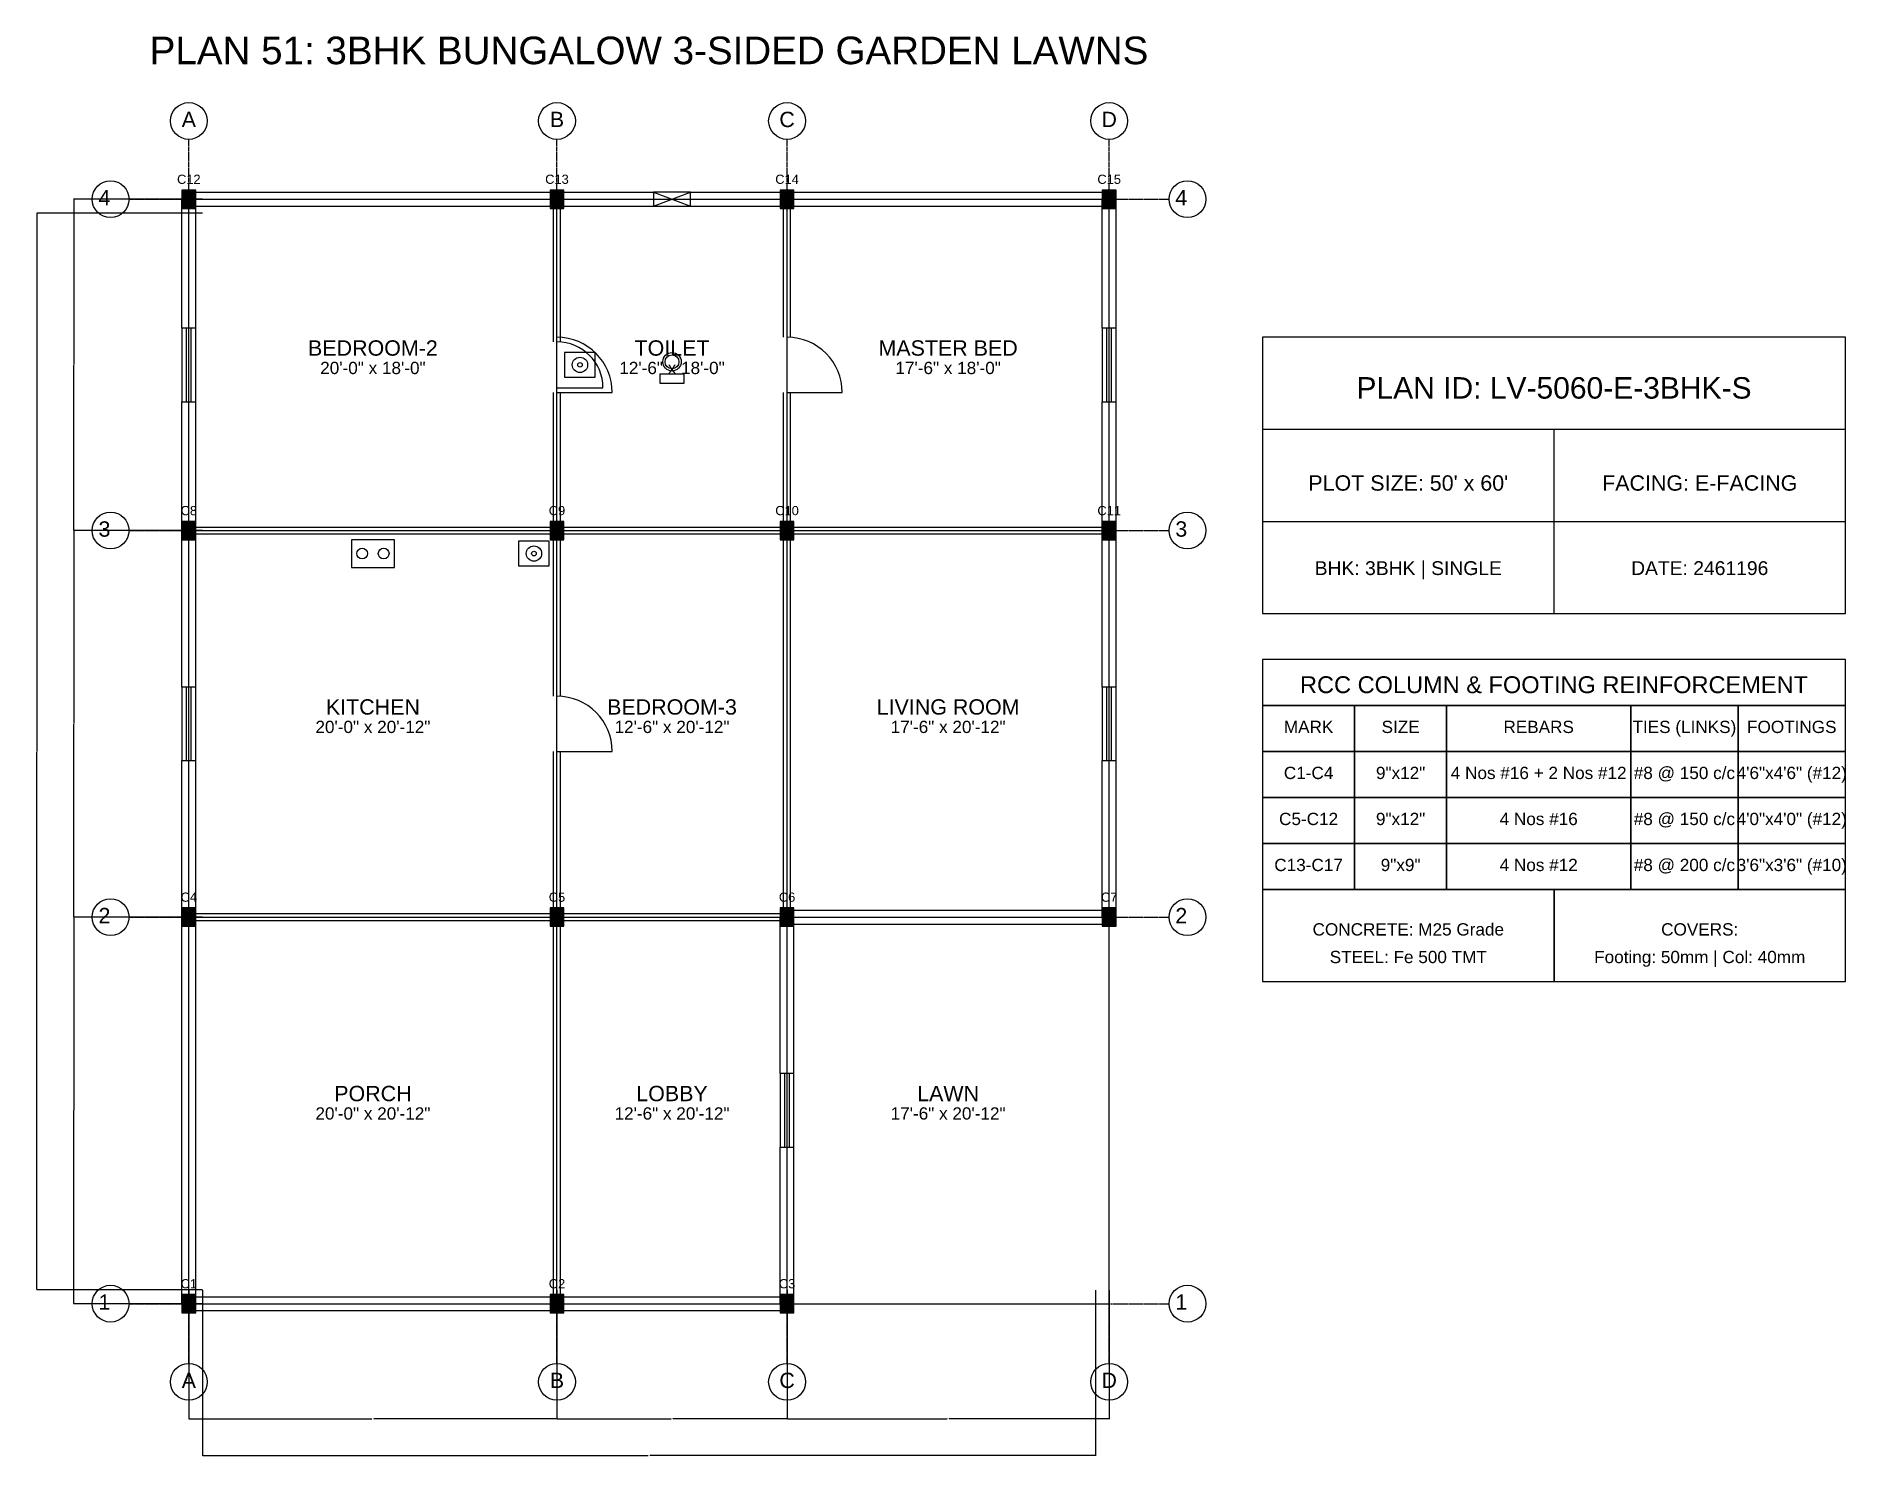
# Model space of a CAD drawing. Header units: inches. Extents: x -134 to 23580, y -99 to 23207.
# Drawn here: x -100 to 1080, y 12401 to 13326 of the extents above; entities that cross this region are included whole.
import ezdxf
from ezdxf.enums import TextEntityAlignment as Align

# ---------------------------------------------------------------- set-up
doc = ezdxf.new("R2010")
doc.units = ezdxf.units.IN
doc.header["$MEASUREMENT"] = 0
doc.linetypes.add('CENTER', pattern=[2, 1.25, -0.25, 0.25, -0.25])
for name, color, linetype in [('A-COL-HATCH', 251, 'Continuous'), ('A-COLUMN', 1, 'Continuous'), ('A-DIM', 5, 'Continuous'), ('A-DOOR', 30, 'Continuous'), ('A-FIXTURE', 8, 'Continuous'), ('A-TEXT', 2, 'Continuous'), ('A-WALL-EXT', 7, 'Continuous'), ('A-WALL-INT', 9, 'Continuous'), ('A-WINDOW', 4, 'Continuous'), ('S-BEAM-FRAMING', 2, 'Continuous'), ('S-BUBBLE', 4, 'Continuous'), ('S-GRID-CENTER', 8, 'CENTER'), ('S-TABLE', 7, 'Continuous'), ('S-TEXT', 3, 'Continuous')]:
    doc.layers.add(name, color=color, linetype=linetype)
doc.styles.get("Standard").update_dxf_attribs({"font": 'arial.ttf'})
doc.dimstyles.get("Standard").update_dxf_attribs({"dimtxt": 0.18, "dimasz": 0.18, "dimexe": 0.18, "dimexo": 0.0625, "dimgap": 0.09, "dimtad": 0, "dimtih": 1, "dimtoh": 1, "dimdec": 4, "dimzin": 0, "dimdsep": 46, "dimtxsty": 'Standard', "dimcen": 0.09, "dimadec": 0, "dimazin": 0, "dimtfac": 1, "dimtdec": 4, "dimtofl": 0, "dimtmove": 0, "dimatfit": 3, "dimfxl": 1, "dimtolj": 1, "dimtzin": 0, "dimarcsym": 0})

msp = doc.modelspace()

# ---------------------------------------------------------------- texts
at = {"layer": 'A-TEXT'}
for s, height, p in [('PLAN 51: 3BHK BUNGALOW 3-SIDED GARDEN LAWNS', 18, (300, 13308)), ('C12', 6, (0, 13230)), ('C13', 6, (240, 13230)), ('C14', 6, (390, 13230)), ('C15', 6, (600, 13230)), ('BEDROOM-2', 10, (120, 13118)), ('TOILET', 10, (315, 13118)), ('MASTER BED', 10, (495, 13118)), ('20\'-0" x 18\'-0"', 8, (120, 13106)), ('12\'-6" x 18\'-0"', 8, (315, 13106)), ('17\'-6" x 18\'-0"', 8, (495, 13106)), ('PLAN ID: LV-5060-E-3BHK-S', 14, (890, 13090)), ("PLOT SIZE: 50' x 60'", 10, (795, 13030)), ('FACING: E-FACING', 10, (985, 13030)), ('C8', 6, (0, 13014)), ('C9', 6, (240, 13014)), ('C10', 6, (390, 13014)), ('C11', 6, (600, 13014)), ('BHK: 3BHK | SINGLE', 9, (795, 12975)), ('DATE: 2461196', 9, (985, 12975)), ('KITCHEN', 10, (120, 12884)), ('BEDROOM-3', 10, (315, 12884)), ('LIVING ROOM', 10, (495, 12884)), ('20\'-0" x 20\'-12"', 8, (120, 12872)), ('12\'-6" x 20\'-12"', 8, (315, 12872)), ('17\'-6" x 20\'-12"', 8, (495, 12872)), ('C4', 6, (0, 12762)), ('C5', 6, (240, 12762)), ('C6', 6, (390, 12762)), ('C7', 6, (600, 12762)), ('PORCH', 10, (120, 12632)), ('LOBBY', 10, (315, 12632)), ('LAWN', 10, (495, 12632)), ('20\'-0" x 20\'-12"', 8, (120, 12620)), ('12\'-6" x 20\'-12"', 8, (315, 12620)), ('17\'-6" x 20\'-12"', 8, (495, 12620)), ('C1', 6, (0, 12510)), ('C2', 6, (240, 12510)), ('C3', 6, (390, 12510))]:
    msp.add_text(s, height=height, dxfattribs=at).set_placement(p, align=Align.CENTER)
at = {"layer": 'S-TEXT'}
for s, height, p in [('A', 10, (0, 13267)), ('B', 10, (240, 13267)), ('C', 10, (390, 13267)), ('D', 10, (600, 13267)), ('4', 10, (-55, 13216)), ('4', 10, (647, 13216)), ('3', 10, (-55, 13000)), ('3', 10, (647, 13000)), ('RCC COLUMN & FOOTING REINFORCEMENT', 11, (890, 12898)), ('MARK', 8, (730, 12872)), ('SIZE', 8, (790, 12872)), ('REBARS', 8, (880, 12872)), ('TIES (LINKS)', 8, (975, 12872)), ('FOOTINGS', 8, (1045, 12872)), ('C1-C4', 8, (730, 12842)), ('9"x12"', 8, (790, 12842)), ('4 Nos #16 + 2 Nos #12', 8, (880, 12842)), ('#8 @ 150 c/c', 8, (975, 12842)), ('4\'6"x4\'6" (#12)', 8, (1045, 12842)), ('C5-C12', 8, (730, 12812)), ('9"x12"', 8, (790, 12812)), ('4 Nos #16', 8, (880, 12812)), ('#8 @ 150 c/c', 8, (975, 12812)), ('4\'0"x4\'0" (#12)', 8, (1045, 12812)), ('C13-C17', 8, (730, 12782)), ('9"x9"', 8, (790, 12782)), ('4 Nos #12', 8, (880, 12782)), ('#8 @ 200 c/c', 8, (975, 12782)), ('3\'6"x3\'6" (#10)', 8, (1045, 12782)), ('2', 10, (-55, 12748)), ('2', 10, (647, 12748)), ('CONCRETE: M25 Grade', 8, (795, 12740)), ('COVERS:', 8, (985, 12740)), ('STEEL: Fe 500 TMT', 8, (795, 12722)), ('Footing: 50mm | Col: 40mm', 8, (985, 12722)), ('1', 10, (-55, 12496)), ('1', 10, (647, 12496)), ('A', 10, (0, 12445)), ('B', 10, (240, 12445)), ('C', 10, (390, 12445)), ('D', 10, (600, 12445))]:
    msp.add_text(s, height=height, dxfattribs=at).set_placement(p, align=Align.CENTER)

# ---------------------------------------------------------------- blocks, each defined once
blk = doc.blocks.new('*D455')
at = {"layer": 'A-DIM', "color": 0, "lineweight": -2, "transparency": 16777216}
for p, q in [((0, 12508.9), (0, 12424.8)), ((240, 12508.9), (240, 12424.8)), ((0.2, 12425), (119.4, 12425)), ((239.8, 12425), (120.6, 12425))]:
    blk.add_line(p, q, dxfattribs=at)
at = {"layer": 'A-DIM', "color": 0, "transparency": 16777216}
for points in [[(0.2, 12425), (0.2, 12425), (0, 12425)], [(239.8, 12425), (239.8, 12425), (240, 12425)]]:
    blk.add_solid(points, dxfattribs=at)
at = {"layer": 'Defpoints', "color": 0, "transparency": 16777216}
for p in [(0, 12509), (240, 12509), (240, 12425)]:
    blk.add_point(p, dxfattribs=at)
at = {"layer": 'A-DIM', "color": 0, "transparency": 16777216, "insert": (120, 12425), "char_height": 0.18, "attachment_point": 5}
blk.add_mtext('\\A1;240.0000', dxfattribs=at)
blk = doc.blocks.new('*D456')
at = {"layer": 'A-DIM', "color": 0, "lineweight": -2, "transparency": 16777216}
for p, q in [((240, 12508.9), (240, 12424.8)), ((390, 12508.9), (390, 12424.8)), ((240.2, 12425), (314.4, 12425)), ((389.8, 12425), (315.6, 12425))]:
    blk.add_line(p, q, dxfattribs=at)
at = {"layer": 'A-DIM', "color": 0, "transparency": 16777216}
for points in [[(240.2, 12425), (240.2, 12425), (240, 12425)], [(389.8, 12425), (389.8, 12425), (390, 12425)]]:
    blk.add_solid(points, dxfattribs=at)
at = {"layer": 'Defpoints', "color": 0, "transparency": 16777216}
for p in [(240, 12509), (390, 12509), (390, 12425)]:
    blk.add_point(p, dxfattribs=at)
at = {"layer": 'A-DIM', "color": 0, "transparency": 16777216, "insert": (315, 12425), "char_height": 0.18, "attachment_point": 5}
blk.add_mtext('\\A1;150.0000', dxfattribs=at)
blk = doc.blocks.new('*D457')
at = {"layer": 'A-DIM', "color": 0, "lineweight": -2, "transparency": 16777216}
for p, q in [((390, 12508.9), (390, 12424.8)), ((600, 12508.9), (600, 12424.8)), ((390.2, 12425), (494.4, 12425)), ((599.8, 12425), (495.6, 12425))]:
    blk.add_line(p, q, dxfattribs=at)
at = {"layer": 'A-DIM', "color": 0, "transparency": 16777216}
for points in [[(390.2, 12425), (390.2, 12425), (390, 12425)], [(599.8, 12425), (599.8, 12425), (600, 12425)]]:
    blk.add_solid(points, dxfattribs=at)
at = {"layer": 'Defpoints', "color": 0, "transparency": 16777216}
for p in [(390, 12509), (600, 12509), (600, 12425)]:
    blk.add_point(p, dxfattribs=at)
at = {"layer": 'A-DIM', "color": 0, "transparency": 16777216, "insert": (495, 12425), "char_height": 0.18, "attachment_point": 5}
blk.add_mtext('\\A1;210.0000', dxfattribs=at)
blk = doc.blocks.new('*D458')
at = {"layer": 'A-DIM', "color": 0, "lineweight": -2, "transparency": 16777216}
for p, q in [((9, 12508.9), (9, 12400.8)), ((591, 12508.9), (591, 12400.8)), ((9.2, 12401), (299.4, 12401)), ((590.8, 12401), (300.6, 12401))]:
    blk.add_line(p, q, dxfattribs=at)
at = {"layer": 'A-DIM', "color": 0, "transparency": 16777216}
for points in [[(9.2, 12401), (9.2, 12401), (9, 12401)], [(590.8, 12401), (590.8, 12401), (591, 12401)]]:
    blk.add_solid(points, dxfattribs=at)
at = {"layer": 'Defpoints', "color": 0, "transparency": 16777216}
for p in [(9, 12509), (591, 12509), (591, 12401)]:
    blk.add_point(p, dxfattribs=at)
at = {"layer": 'A-DIM', "color": 0, "transparency": 16777216, "insert": (300, 12401), "char_height": 0.18, "attachment_point": 5}
blk.add_mtext('\\A1;582.0000', dxfattribs=at)
blk = doc.blocks.new('*D459')
at = {"layer": 'A-DIM', "color": 0, "lineweight": -2, "transparency": 16777216}
for p, q in [((8.9, 12752), (-75.2, 12752)), ((-75, 12751.8), (-75, 12626.2)), ((-75, 12500.2), (-75, 12625.8)), ((8.9, 12500), (-75.2, 12500))]:
    blk.add_line(p, q, dxfattribs=at)
at = {"layer": 'A-DIM', "color": 0, "transparency": 16777216}
for points in [[(-75, 12751.8), (-75, 12751.8), (-75, 12752)], [(-75, 12500.2), (-75, 12500.2), (-75, 12500)]]:
    blk.add_solid(points, dxfattribs=at)
at = {"layer": 'Defpoints', "color": 0, "transparency": 16777216}
for p in [(-75, 12752), (9, 12752), (9, 12500)]:
    blk.add_point(p, dxfattribs=at)
at = {"layer": 'A-DIM', "color": 0, "transparency": 16777216, "insert": (-75, 12626), "char_height": 0.18, "attachment_point": 5}
blk.add_mtext('\\A1;252.0000', dxfattribs=at)
blk = doc.blocks.new('*D460')
at = {"layer": 'A-DIM', "color": 0, "lineweight": -2, "transparency": 16777216}
for p, q in [((8.9, 13004), (-75.2, 13004)), ((-75, 13003.8), (-75, 12878.2)), ((-75, 12752.2), (-75, 12877.8)), ((8.9, 12752), (-75.2, 12752))]:
    blk.add_line(p, q, dxfattribs=at)
at = {"layer": 'A-DIM', "color": 0, "transparency": 16777216}
for points in [[(-75, 13003.8), (-75, 13003.8), (-75, 13004)], [(-75, 12752.2), (-75, 12752.2), (-75, 12752)]]:
    blk.add_solid(points, dxfattribs=at)
at = {"layer": 'Defpoints', "color": 0, "transparency": 16777216}
for p in [(-75, 13004), (9, 13004), (9, 12752)]:
    blk.add_point(p, dxfattribs=at)
at = {"layer": 'A-DIM', "color": 0, "transparency": 16777216, "insert": (-75, 12878), "char_height": 0.18, "attachment_point": 5}
blk.add_mtext('\\A1;252.0000', dxfattribs=at)
blk = doc.blocks.new('*D461')
at = {"layer": 'A-DIM', "color": 0, "lineweight": -2, "transparency": 16777216}
for p, q in [((8.9, 13220), (-75.2, 13220)), ((-75, 13219.8), (-75, 13112.2)), ((-75, 13004.2), (-75, 13111.8)), ((8.9, 13004), (-75.2, 13004))]:
    blk.add_line(p, q, dxfattribs=at)
at = {"layer": 'A-DIM', "color": 0, "transparency": 16777216}
for points in [[(-75, 13219.8), (-75, 13219.8), (-75, 13220)], [(-75, 13004.2), (-75, 13004.2), (-75, 13004)]]:
    blk.add_solid(points, dxfattribs=at)
at = {"layer": 'Defpoints', "color": 0, "transparency": 16777216}
for p in [(-75, 13220), (9, 13220), (9, 13004)]:
    blk.add_point(p, dxfattribs=at)
at = {"layer": 'A-DIM', "color": 0, "transparency": 16777216, "insert": (-75, 13112), "char_height": 0.18, "attachment_point": 5}
blk.add_mtext('\\A1;216.0000', dxfattribs=at)
blk = doc.blocks.new('*D462')
at = {"layer": 'A-DIM', "color": 0, "lineweight": -2, "transparency": 16777216}
for p, q in [((8.9, 13211), (-99.2, 13211)), ((-99, 13210.8), (-99, 12860.2)), ((-99, 12509.2), (-99, 12859.8)), ((8.9, 12509), (-99.2, 12509))]:
    blk.add_line(p, q, dxfattribs=at)
at = {"layer": 'A-DIM', "color": 0, "transparency": 16777216}
for points in [[(-99, 13210.8), (-99, 13210.8), (-99, 13211)], [(-99, 12509.2), (-99, 12509.2), (-99, 12509)]]:
    blk.add_solid(points, dxfattribs=at)
at = {"layer": 'Defpoints', "color": 0, "transparency": 16777216}
for p in [(-99, 13211), (9, 13211), (9, 12509)]:
    blk.add_point(p, dxfattribs=at)
at = {"layer": 'A-DIM', "color": 0, "transparency": 16777216, "insert": (-99, 12860), "char_height": 0.18, "attachment_point": 5}
blk.add_mtext('\\A1;702.0000', dxfattribs=at)

# ---------------------------------------------------------------- dimensions: what is measured, and where the dimension line sits
at = {"layer": 'A-DIM'}
for base, p1, p2, picture, middle in [((-75, 13220), (9, 13004), (9, 13220), '*D461', (-75, 13112)), ((-99, 13211), (9, 12509), (9, 13211), '*D462', (-99, 12860)), ((-75, 13004), (9, 12752), (9, 13004), '*D460', (-75, 12878)), ((-75, 12752), (9, 12500), (9, 12752), '*D459', (-75, 12626))]:
    dim = msp.add_linear_dim(base=base, p1=p1, p2=p2, angle=90, dimstyle='Standard', dxfattribs=at)
    dim.commit()
    dim.dimension.update_dxf_attribs({"geometry": picture, "text_midpoint": middle})
for base, p1, p2, picture, middle in [((240, 12425), (0, 12509), (240, 12509), '*D455', (120, 12425)), ((591, 12401), (9, 12509), (591, 12509), '*D458', (300, 12401)), ((390, 12425), (240, 12509), (390, 12509), '*D456', (315, 12425)), ((600, 12425), (390, 12509), (600, 12509), '*D457', (495, 12425))]:
    dim = msp.add_linear_dim(base=base, p1=p1, p2=p2, dimstyle='Standard', dxfattribs=at)
    dim.commit()
    dim.dimension.update_dxf_attribs({"geometry": picture, "text_midpoint": middle})

# ---------------------------------------------------------------- linework, layer by layer
at = {"layer": 'A-COL-HATCH'}
for points in [[(-4.5, 13214), (4.5, 13214), (-4.5, 13226), (4.5, 13226)], [(235.5, 13214), (244.5, 13214), (235.5, 13226), (244.5, 13226)], [(385.5, 13214), (394.5, 13214), (385.5, 13226), (394.5, 13226)], [(595.5, 13214), (604.5, 13214), (595.5, 13226), (604.5, 13226)], [(-4.5, 12998), (4.5, 12998), (-4.5, 13010), (4.5, 13010)], [(235.5, 12998), (244.5, 12998), (235.5, 13010), (244.5, 13010)], [(385.5, 12998), (394.5, 12998), (385.5, 13010), (394.5, 13010)], [(595.5, 12998), (604.5, 12998), (595.5, 13010), (604.5, 13010)], [(-4.5, 12746), (4.5, 12746), (-4.5, 12758), (4.5, 12758)], [(235.5, 12746), (244.5, 12746), (235.5, 12758), (244.5, 12758)], [(385.5, 12746), (394.5, 12746), (385.5, 12758), (394.5, 12758)], [(595.5, 12746), (604.5, 12746), (595.5, 12758), (604.5, 12758)], [(-4.5, 12494), (4.5, 12494), (-4.5, 12506), (4.5, 12506)], [(235.5, 12494), (244.5, 12494), (235.5, 12506), (244.5, 12506)], [(385.5, 12494), (394.5, 12494), (385.5, 12506), (394.5, 12506)]]:
    msp.add_solid(points, dxfattribs=at)
at = {"layer": 'A-COLUMN'}
for points in [[(-4.5, 13214), (4.5, 13214), (4.5, 13226), (-4.5, 13226)], [(235.5, 13214), (244.5, 13214), (244.5, 13226), (235.5, 13226)], [(385.5, 13214), (394.5, 13214), (394.5, 13226), (385.5, 13226)], [(595.5, 13214), (604.5, 13214), (604.5, 13226), (595.5, 13226)], [(-4.5, 12998), (4.5, 12998), (4.5, 13010), (-4.5, 13010)], [(235.5, 12998), (244.5, 12998), (244.5, 13010), (235.5, 13010)], [(385.5, 12998), (394.5, 12998), (394.5, 13010), (385.5, 13010)], [(595.5, 12998), (604.5, 12998), (604.5, 13010), (595.5, 13010)], [(-4.5, 12746), (4.5, 12746), (4.5, 12758), (-4.5, 12758)], [(235.5, 12746), (244.5, 12746), (244.5, 12758), (235.5, 12758)], [(385.5, 12746), (394.5, 12746), (394.5, 12758), (385.5, 12758)], [(595.5, 12746), (604.5, 12746), (604.5, 12758), (595.5, 12758)], [(-4.5, 12494), (4.5, 12494), (4.5, 12506), (-4.5, 12506)], [(235.5, 12494), (244.5, 12494), (244.5, 12506), (235.5, 12506)], [(385.5, 12494), (394.5, 12494), (394.5, 12506), (385.5, 12506)]]:
    msp.add_lwpolyline(points, close=True, dxfattribs=at)
at = {"layer": 'A-DOOR'}
for p, q in [((240, 13097), (270, 13097)), ((240, 13094), (276, 13094)), ((390, 13094), (426, 13094)), ((240, 12860), (276, 12860)), ((240, 12860), (276, 12860))]:
    msp.add_line(p, q, dxfattribs=at)
for centre, radius in [((240, 13094), 36), ((240, 13097), 30), ((390, 13094), 36), ((240, 12860), 36), ((240, 12860), 36)]:
    msp.add_arc(centre, radius, 0, 90, dxfattribs=at)
at = {"layer": 'A-FIXTURE'}
for points in [[(245, 13104), (265, 13104), (265, 13120), (245, 13120)], [(307, 13100), (323, 13100), (323, 13106), (307, 13106)], [(106, 12980), (134, 12980), (134, 12998), (106, 12998)], [(215, 12981), (235, 12981), (235, 12997), (215, 12997)]]:
    msp.add_lwpolyline(points, close=True, dxfattribs=at)
for centre, radius in [((315, 13114), 6), ((255, 13112), 5), ((255, 13112), 1.5), ((315, 13114), 4.5), ((113, 12989), 3.5), ((127, 12989), 3.5), ((225, 12989), 5), ((225, 12989), 1.5)]:
    msp.add_circle(centre, radius, dxfattribs=at)
at = {"layer": 'A-WALL-EXT'}
for p, q in [((-4.5, 13136), (-4.5, 13220)), ((0, 13224.5), (240, 13224.5)), ((0, 13215.5), (240, 13215.5)), ((4.5, 13136), (4.5, 13220)), ((240, 13224.5), (303, 13224.5)), ((240, 13215.5), (303, 13215.5)), ((327, 13224.5), (390, 13224.5)), ((327, 13215.5), (390, 13215.5)), ((390, 13224.5), (600, 13224.5)), ((390, 13215.5), (600, 13215.5)), ((595.5, 13136), (595.5, 13220)), ((604.5, 13136), (604.5, 13220)), ((-4.5, 13004), (-4.5, 13088)), ((4.5, 13004), (4.5, 13088)), ((595.5, 13004), (595.5, 13088)), ((604.5, 13004), (604.5, 13088)), ((700, 13070), (1080, 13070)), ((890, 12950), (890, 13070)), ((-4.5, 12902), (-4.5, 13004)), ((4.5, 12902), (4.5, 13004)), ((595.5, 12902), (595.5, 13004)), ((604.5, 12902), (604.5, 13004)), ((700, 13010), (1080, 13010)), ((-4.5, 12752), (-4.5, 12854)), ((4.5, 12752), (4.5, 12854)), ((595.5, 12752), (595.5, 12854)), ((604.5, 12752), (604.5, 12854)), ((390, 12756.5), (600, 12756.5)), ((-4.5, 12500), (-4.5, 12752)), ((4.5, 12500), (4.5, 12752)), ((385.5, 12650), (385.5, 12752)), ((390, 12747.5), (600, 12747.5)), ((394.5, 12650), (394.5, 12752)), ((385.5, 12500), (385.5, 12602)), ((394.5, 12500), (394.5, 12602)), ((0, 12504.5), (240, 12504.5)), ((0, 12495.5), (240, 12495.5)), ((240, 12504.5), (390, 12504.5)), ((240, 12495.5), (390, 12495.5))]:
    msp.add_line(p, q, dxfattribs=at)
msp.add_lwpolyline([(700, 12950), (1080, 12950), (1080, 13130), (700, 13130)], close=True, dxfattribs=at)
at = {"layer": 'A-WALL-INT'}
for p, q in [((237.75, 13127), (237.75, 13220)), ((242.25, 13127), (242.25, 13220)), ((387.75, 13130), (387.75, 13220)), ((392.25, 13130), (392.25, 13220)), ((237.75, 13004), (237.75, 13094)), ((242.25, 13004), (242.25, 13094)), ((387.75, 13004), (387.75, 13094)), ((392.25, 13004), (392.25, 13094)), ((0, 13006.25), (240, 13006.25)), ((0, 13001.75), (240, 13001.75)), ((237.75, 12896), (237.75, 13004)), ((240, 13006.25), (390, 13006.25)), ((240, 13001.75), (390, 13001.75)), ((242.25, 12896), (242.25, 13004)), ((387.75, 12752), (387.75, 13004)), ((390, 13006.25), (600, 13006.25)), ((390, 13001.75), (600, 13001.75)), ((392.25, 12752), (392.25, 13004)), ((237.75, 12752), (237.75, 12860)), ((242.25, 12752), (242.25, 12860)), ((0, 12754.25), (240, 12754.25)), ((240, 12754.25), (390, 12754.25)), ((0, 12749.75), (240, 12749.75)), ((237.75, 12500), (237.75, 12752)), ((240, 12749.75), (390, 12749.75)), ((242.25, 12500), (242.25, 12752))]:
    msp.add_line(p, q, dxfattribs=at)
at = {"layer": 'A-WINDOW'}
for p, q in [((303, 13215.5), (327, 13224.5)), ((303, 13224.5), (327, 13215.5)), ((-1.5, 13088), (-1.5, 13136)), ((1.5, 13088), (1.5, 13136)), ((598.5, 13088), (598.5, 13136)), ((601.5, 13088), (601.5, 13136)), ((-1.5, 12854), (-1.5, 12902)), ((1.5, 12854), (1.5, 12902)), ((598.5, 12854), (598.5, 12902)), ((601.5, 12854), (601.5, 12902)), ((388.5, 12602), (388.5, 12650)), ((391.5, 12602), (391.5, 12650))]:
    msp.add_line(p, q, dxfattribs=at)
for points in [[(303, 13215.5), (327, 13215.5), (327, 13224.5), (303, 13224.5)], [(-4.5, 13088), (4.5, 13088), (4.5, 13136), (-4.5, 13136)], [(595.5, 13088), (604.5, 13088), (604.5, 13136), (595.5, 13136)], [(-4.5, 12854), (4.5, 12854), (4.5, 12902), (-4.5, 12902)], [(595.5, 12854), (604.5, 12854), (604.5, 12902), (595.5, 12902)], [(385.5, 12602), (394.5, 12602), (394.5, 12650), (385.5, 12650)]]:
    msp.add_lwpolyline(points, close=True, dxfattribs=at)
at = {"layer": 'S-BEAM-FRAMING'}
for p, q in [((0, 12500), (0, 13220)), ((0, 13220), (600, 13220)), ((240, 12500), (240, 13220)), ((390, 12500), (390, 13220)), ((600, 12500), (600, 13220)), ((0, 13004), (600, 13004)), ((0, 12752), (600, 12752)), ((0, 12500), (600, 12500))]:
    msp.add_line(p, q, dxfattribs=at)
at = {"layer": 'S-BUBBLE'}
for centre in [(0, 13271), (240, 13271), (390, 13271), (600, 13271), (-51, 13220), (651, 13220), (-51, 13004), (651, 13004), (-51, 12752), (651, 12752), (-51, 12500), (651, 12500), (0, 12449), (240, 12449), (390, 12449), (600, 12449)]:
    msp.add_circle(centre, 12, dxfattribs=at)
at = {"layer": 'S-GRID-CENTER'}
for p, q in [((0, 12461), (0, 13259)), ((240, 12461), (240, 13259)), ((390, 12461), (390, 13259)), ((600, 12461), (600, 13259)), ((-39, 13220), (639, 13220)), ((-39, 13004), (639, 13004)), ((-39, 12752), (639, 12752)), ((-39, 12500), (639, 12500))]:
    msp.add_line(p, q, dxfattribs=at)
at = {"layer": 'S-TABLE'}
for points in [[(700, 12890), (1080, 12890), (1080, 12920), (700, 12920)], [(700, 12860), (760, 12860), (760, 12890), (700, 12890)], [(760, 12860), (820, 12860), (820, 12890), (760, 12890)], [(820, 12860), (940, 12860), (940, 12890), (820, 12890)], [(940, 12860), (1010, 12860), (1010, 12890), (940, 12890)], [(1010, 12860), (1080, 12860), (1080, 12890), (1010, 12890)], [(700, 12830), (760, 12830), (760, 12860), (700, 12860)], [(760, 12830), (820, 12830), (820, 12860), (760, 12860)], [(820, 12830), (940, 12830), (940, 12860), (820, 12860)], [(940, 12830), (1010, 12830), (1010, 12860), (940, 12860)], [(1010, 12830), (1080, 12830), (1080, 12860), (1010, 12860)], [(700, 12800), (760, 12800), (760, 12830), (700, 12830)], [(760, 12800), (820, 12800), (820, 12830), (760, 12830)], [(820, 12800), (940, 12800), (940, 12830), (820, 12830)], [(940, 12800), (1010, 12800), (1010, 12830), (940, 12830)], [(1010, 12800), (1080, 12800), (1080, 12830), (1010, 12830)], [(700, 12770), (760, 12770), (760, 12800), (700, 12800)], [(760, 12770), (820, 12770), (820, 12800), (760, 12800)], [(820, 12770), (940, 12770), (940, 12800), (820, 12800)], [(940, 12770), (1010, 12770), (1010, 12800), (940, 12800)], [(1010, 12770), (1080, 12770), (1080, 12800), (1010, 12800)], [(700, 12710), (890, 12710), (890, 12770), (700, 12770)], [(890, 12710), (1080, 12710), (1080, 12770), (890, 12770)]]:
    msp.add_lwpolyline(points, close=True, dxfattribs=at)

msp.set_redraw_order([(e.dxf.handle, doc.entitydb.next_handle()) for e in msp.query("TEXT MTEXT ATTDEF DIMENSION ARC_DIMENSION")])  # texts and dimensions are drawn at this point

doc.saveas('drawing.dxf')
